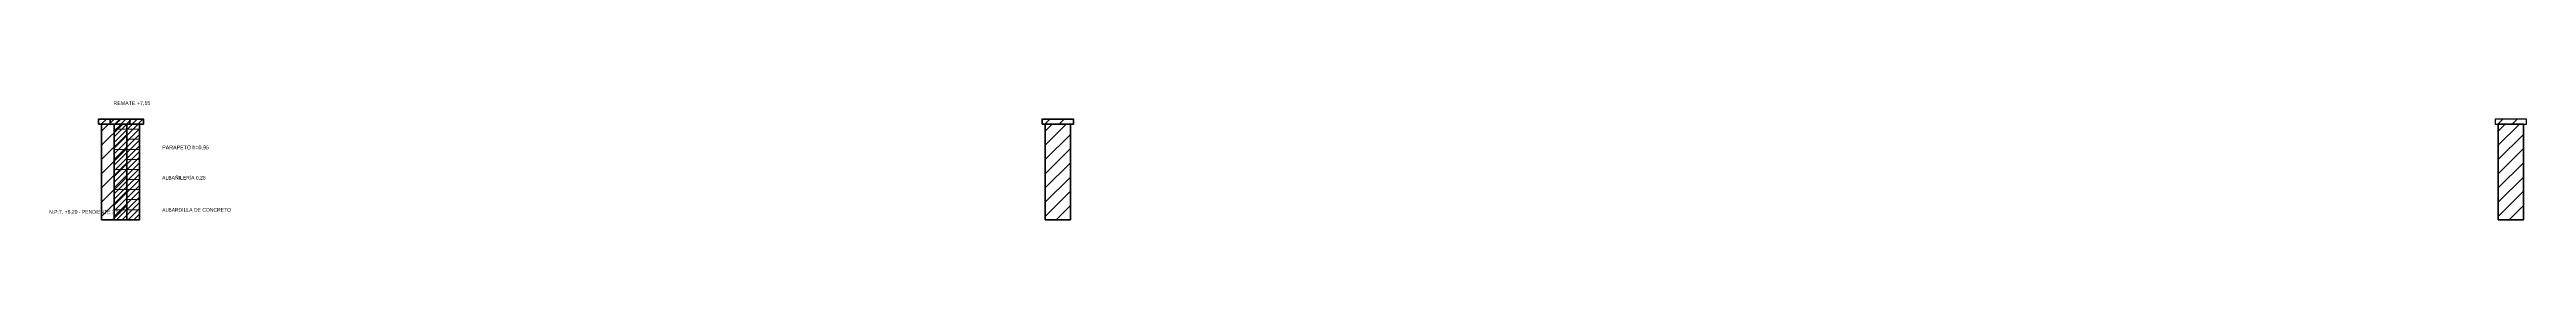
# Model space of a CAD drawing. Header units: metres. Extents: x -1.4 to 41.5, y -29.1 to 7.4.
# Drawn here: x -0.52 to 24.03, y 6.2 to 7.38 of the extents above; entities that cross this region are included whole.
import ezdxf
from ezdxf.enums import TextEntityAlignment as Align

# ---------------------------------------------------------------- set-up
doc = ezdxf.new("R2010")
doc.units = ezdxf.units.M
for name, color, linetype, lineweight in [('hatch', 7, 'CONTINUOUS', 9), ('hormigon', 7, 'CONTINUOUS', 30), ('muro-corte', 7, 'CONTINUOUS', 60), ('muro-fill', 7, 'CONTINUOUS', 25), ('texto', 7, 'CONTINUOUS', 5), ('texto-suave', 7, 'CONTINUOUS', 5)]:
    doc.layers.add(name, color=color, linetype=linetype, lineweight=lineweight)

msp = doc.modelspace()

# ---------------------------------------------------------------- linework, layer by layer
at = {"layer": 'hatch'}
for p, q in [((-0.003, 7.15), (0.047, 7.2)), ((-0.003, 7.15), (0.047, 7.2)), ((0, 6.94), (0.21, 7.15)), ((0, 7.081), (0.069, 7.15)), ((0, 6.94), (0.21, 7.15)), ((0, 7.081), (0.069, 7.15)), ((0.085, 7.159), (0.126, 7.2)), ((0.125, 6.912), (0.363, 7.15)), ((0.125, 6.968), (0.307, 7.15)), ((0.125, 7.025), (0.25, 7.15)), ((0.125, 7.081), (0.194, 7.15)), ((0.125, 7.138), (0.137, 7.15)), ((0.132, 7.15), (0.182, 7.2)), ((0.139, 7.15), (0.189, 7.2)), ((0.139, 7.15), (0.189, 7.2)), ((0.189, 7.15), (0.239, 7.2)), ((0.245, 7.15), (0.295, 7.2)), ((0.302, 7.15), (0.352, 7.2)), ((0.358, 7.15), (0.408, 7.2)), ((9.347, 7.15), (9.397, 7.2)), ((9.35, 6.94), (9.56, 7.15)), ((9.35, 7.081), (9.419, 7.15)), ((9.489, 7.15), (9.539, 7.2)), ((23.747, 7.15), (23.797, 7.2)), ((23.75, 6.94), (23.96, 7.15)), ((23.75, 7.081), (23.819, 7.15)), ((23.889, 7.15), (23.939, 7.2)), ((0, 6.799), (0.25, 7.049)), ((0, 6.799), (0.25, 7.049)), ((0, 6.657), (0.25, 6.907)), ((0, 6.657), (0.25, 6.907)), ((0.125, 6.855), (0.375, 7.105)), ((0.125, 7.1), (0.375, 7.1)), ((0.125, 6.799), (0.375, 7.049)), ((0.125, 6.742), (0.375, 6.992)), ((0.125, 6.685), (0.375, 6.935)), ((0.125, 6.9), (0.375, 6.9)), ((0.125, 6.629), (0.375, 6.879)), ((0.25, 7), (0.375, 7)), ((9.35, 6.799), (9.6, 7.049)), ((9.35, 6.657), (9.6, 6.907)), ((23.75, 6.799), (24, 7.049)), ((23.75, 6.657), (24, 6.907)), ((0, 6.516), (0.25, 6.766)), ((0, 6.516), (0.25, 6.766)), ((0.125, 6.572), (0.375, 6.822)), ((0.125, 6.516), (0.375, 6.766)), ((0.125, 6.459), (0.375, 6.709)), ((0.125, 6.7), (0.375, 6.7)), ((0.125, 6.403), (0.375, 6.653)), ((0.25, 6.8), (0.375, 6.8)), ((9.35, 6.516), (9.6, 6.766)), ((23.75, 6.516), (24, 6.766)), ((0, 6.374), (0.25, 6.624)), ((0, 6.374), (0.25, 6.624)), ((0, 6.233), (0.25, 6.483)), ((0, 6.233), (0.25, 6.483)), ((0.125, 6.346), (0.375, 6.596)), ((0.125, 6.289), (0.375, 6.539)), ((0.125, 6.5), (0.375, 6.5)), ((0.125, 6.233), (0.375, 6.483)), ((0.149, 6.2), (0.375, 6.426)), ((0.25, 6.6), (0.375, 6.6)), ((0.25, 6.4), (0.375, 6.4)), ((9.35, 6.374), (9.6, 6.624)), ((9.35, 6.233), (9.6, 6.483)), ((23.75, 6.374), (24, 6.624)), ((23.75, 6.233), (24, 6.483)), ((0.109, 6.2), (0.25, 6.341)), ((0.109, 6.2), (0.25, 6.341)), ((0.125, 6.3), (0.375, 6.3)), ((0.205, 6.2), (0.375, 6.37)), ((0.262, 6.2), (0.375, 6.313)), ((0.318, 6.2), (0.375, 6.257)), ((9.459, 6.2), (9.6, 6.341)), ((23.859, 6.2), (24, 6.341))]:
    msp.add_line(p, q, dxfattribs=at)
at = {"layer": 'hormigon'}
for points in [[(-0.03, 7.15), (0.28, 7.15), (0.28, 7.2), (-0.03, 7.2)], [(-0.03, 7.15), (0.28, 7.15), (0.28, 7.2), (-0.03, 7.2)], [(0.085, 7.15), (0.415, 7.15), (0.415, 7.2), (0.085, 7.2)], [(9.32, 7.15), (9.63, 7.15), (9.63, 7.2), (9.32, 7.2)], [(23.72, 7.15), (24.03, 7.15), (24.03, 7.2), (23.72, 7.2)]]:
    msp.add_lwpolyline(points, close=True, dxfattribs=at)
at = {"layer": 'muro-corte'}
for points in [[(-0.03, 7.15), (0.28, 7.15), (0.28, 7.2), (-0.03, 7.2)], [(0, 6.2), (0.25, 6.2), (0.25, 7.15), (0, 7.15)], [(0, 6.2), (0.25, 6.2), (0.25, 7.15), (0, 7.15)], [(0.085, 7.15), (0.415, 7.15), (0.415, 7.2), (0.085, 7.2)], [(0.125, 6.2), (0.375, 6.2), (0.375, 7.15), (0.125, 7.15)], [(9.32, 7.15), (9.63, 7.15), (9.63, 7.2), (9.32, 7.2)], [(9.35, 6.2), (9.6, 6.2), (9.6, 7.15), (9.35, 7.15)], [(23.75, 6.2), (24, 6.2), (24, 7.15), (23.75, 7.15)]]:
    msp.add_lwpolyline(points, close=True, dxfattribs=at)
at = {"layer": 'muro-fill'}
for points in [[(0, 6.2), (0.25, 6.2), (0.25, 7.15), (0, 7.15)], [(0, 6.2), (0.25, 6.2), (0.25, 7.15), (0, 7.15)], [(0.125, 6.2), (0.375, 6.2), (0.375, 7.15), (0.125, 7.15)], [(9.35, 6.2), (9.6, 6.2), (9.6, 7.15), (9.35, 7.15)], [(23.75, 6.2), (24, 6.2), (24, 7.15), (23.75, 7.15)]]:
    msp.add_lwpolyline(points, close=True, dxfattribs=at)

# ---------------------------------------------------------------- texts
at = {"layer": 'texto'}
msp.add_text('REMATE +7,15', height=0.038, dxfattribs=at).set_placement((0.3, 7.34), align=Align.CENTER)
msp.add_text('PARAPETO h=0,95', height=0.038, dxfattribs=at).set_placement((0.6, 6.9))
at = {"layer": 'texto-suave'}
for s, p in [('ALBAÑILERÍA 0,25', (0.6, 6.6)), ('N.P.T. +6,20 · PENDIENTE 2 %', (-0.52, 6.26)), ('ALBARDILLA DE CONCRETO', (0.6, 6.28))]:
    msp.add_text(s, height=0.036, dxfattribs=at).set_placement(p)

doc.saveas('drawing.dxf')
